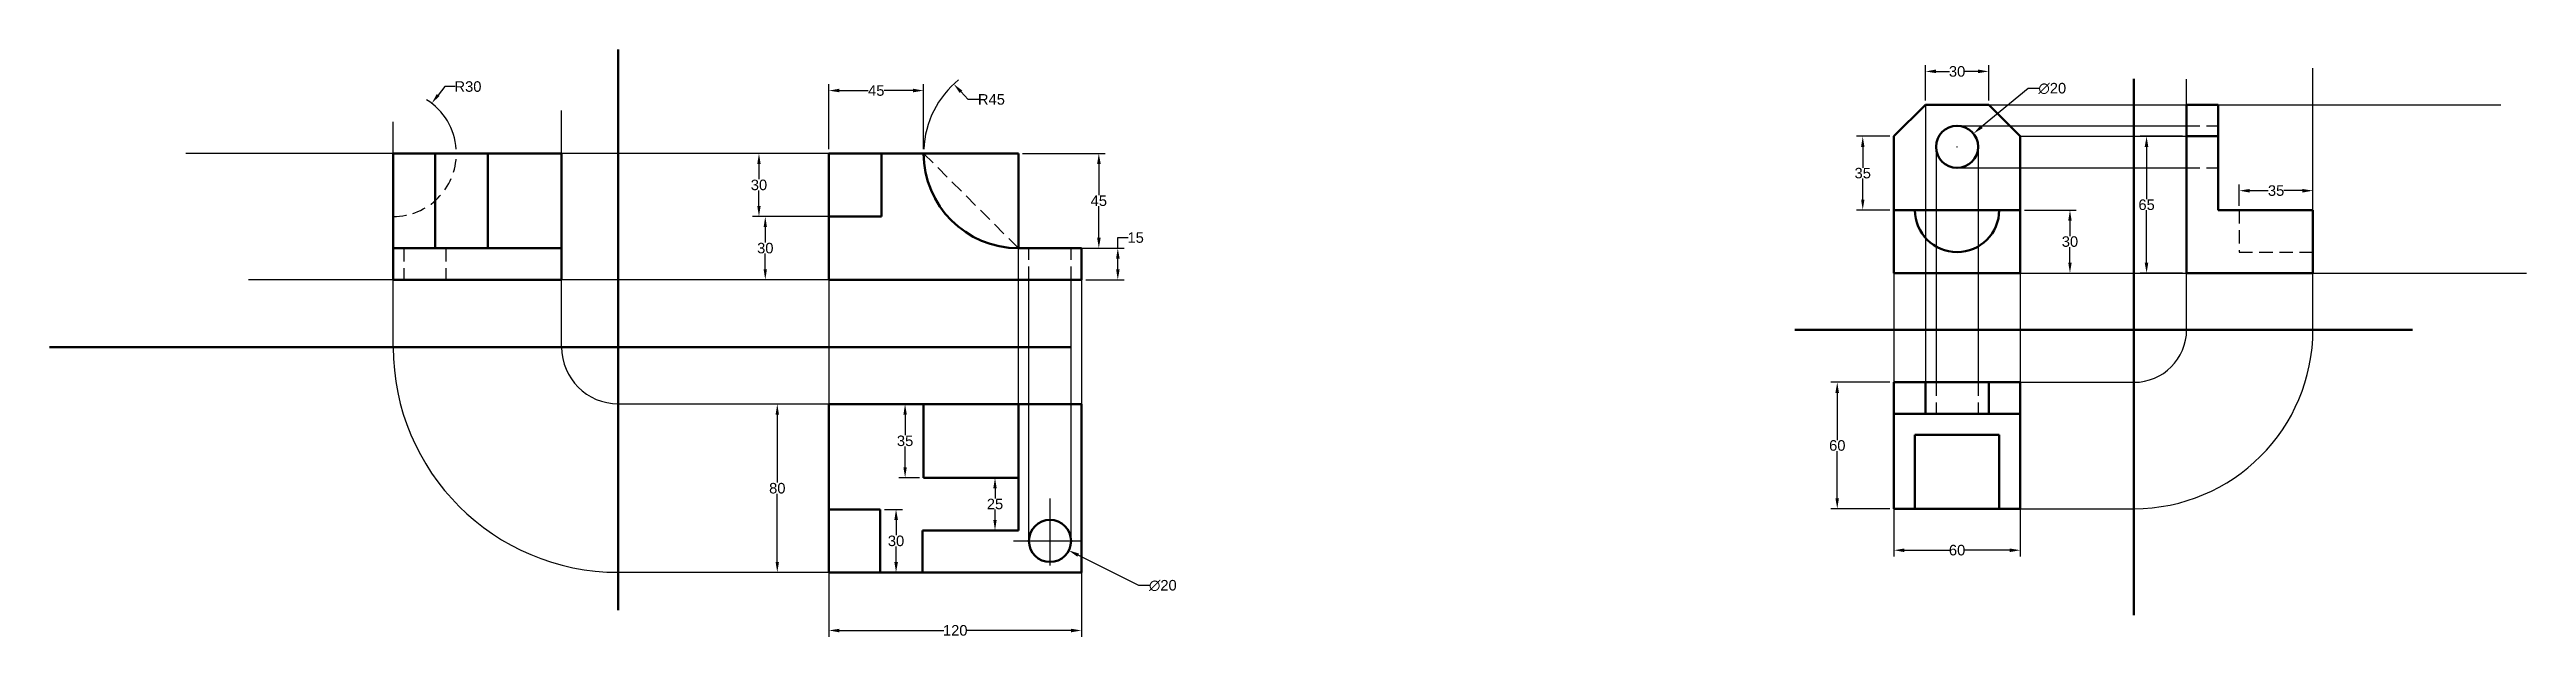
# Model space of a CAD drawing. Header units: millimetres. Extents: x -102 to 1695, y -307 to 463.
# Drawn here: x -102 to 1074, y -307 to -28 of the extents above; entities that cross this region are included whole.
import ezdxf

# ---------------------------------------------------------------- set-up
doc = ezdxf.new("R2010")
doc.units = ezdxf.units.MM
doc.linetypes.add('CENTER', pattern=[50.8, 31.75, -6.35, 6.35, -6.35])
doc.linetypes.add('HIDDEN', pattern=[9.525, 6.35, -3.175])
for name, color, linetype in [('CENTRE', 8, 'CENTER'), ('DIM', 12, 'Continuous'), ('HIDDEN', 101, 'HIDDEN'), ('PROJECTIN', 50, 'Continuous')]:
    doc.layers.add(name, color=color, linetype=linetype)
doc.layers.add('OBJECT', color=250, linetype='Continuous', lineweight=50)
doc.styles.get("Standard").update_dxf_attribs({"font": 'arial.ttf'})
doc.dimstyles.new('kunal', dxfattribs={"dimtxt": 5, "dimasz": 5, "dimexe": 3, "dimexo": 2, "dimgap": 0.09, "dimtad": 0, "dimtih": 1, "dimtoh": 1, "dimdec": 0, "dimzin": 0, "dimdsep": 46, "dimtxsty": 'Standard', "dimcen": 0.09, "dimadec": 0, "dimazin": 0, "dimtfac": 1, "dimtdec": 0, "dimtofl": 0, "dimtmove": 0, "dimatfit": 3, "dimfxl": 1, "dimtolj": 1, "dimtzin": 0, "dimarcsym": 0})

msp = doc.modelspace()

# ---------------------------------------------------------------- blocks, each defined once
blk = doc.blocks.new('*D27')
at = {"layer": 'Defpoints', "color": 0, "transparency": 16777216}
for p in [(364, -256.3), (381.8, -265.3)]:
    blk.add_point(p, dxfattribs=at)
at = {"layer": 'DIM', "color": 0, "lineweight": -2, "transparency": 16777216}
for p, q in [((372.8, -260.8), (373, -260.8)), ((372.9, -260.9), (372.9, -260.7)), ((415.1, -282), (386.3, -267.5)), ((420.1, -282), (415.1, -282))]:
    blk.add_line(p, q, dxfattribs=at)
at = {"layer": 'DIM', "color": 0, "transparency": 16777216}
blk.add_solid([(386.7, -266.8), (385.9, -268.3), (381.8, -265.3)], dxfattribs=at)
at = {"layer": 'DIM', "color": 0, "transparency": 16777216, "insert": (426.5, -282), "char_height": 5, "attachment_point": 5}
blk.add_mtext('\\A1;∅20', dxfattribs=at)
blk = doc.blocks.new('*D28')
at = {"layer": 'Defpoints', "color": 0, "transparency": 16777216}
for p in [(79.3, -53), (61, -76.8)]:
    blk.add_point(p, dxfattribs=at)
at = {"layer": 'DIM', "color": 0, "lineweight": -2, "transparency": 16777216}
for p, q in [((85.5, -45.1), (82.4, -49.1)), ((90.5, -45.1), (85.5, -45.1)), ((60.9, -76.8), (61.1, -76.8)), ((61, -76.9), (61, -76.7))]:
    blk.add_line(p, q, dxfattribs=at)
blk.add_arc((61, -76.8), 30, 3.8197, 58.1175, dxfattribs=at)
at = {"layer": 'DIM', "color": 0, "transparency": 16777216}
blk.add_solid([(81.7, -48.6), (83, -49.6), (79.3, -53)], dxfattribs=at)
at = {"layer": 'DIM', "color": 0, "transparency": 16777216, "insert": (96.5, -45.1), "char_height": 5, "attachment_point": 5}
blk.add_mtext('\\A1;R30', dxfattribs=at)
blk = doc.blocks.new('*D29')
at = {"layer": 'Defpoints', "color": 0, "transparency": 16777216}
for p in [(327.2, -43.9), (357.9, -76.8)]:
    blk.add_point(p, dxfattribs=at)
at = {"layer": 'DIM', "color": 0, "lineweight": -2, "transparency": 16777216}
for p, q in [((334.1, -51.2), (330.6, -47.5)), ((339.1, -51.2), (334.1, -51.2))]:
    blk.add_line(p, q, dxfattribs=at)
blk.add_arc((357.9, -76.8), 45, 129.1401, 177.4535, dxfattribs=at)
at = {"layer": 'DIM', "color": 0, "transparency": 16777216}
blk.add_solid([(331.3, -47), (330, -48.1), (327.2, -43.9)], dxfattribs=at)
at = {"layer": 'DIM', "color": 0, "transparency": 16777216, "insert": (345.1, -51.2), "char_height": 5, "attachment_point": 5}
blk.add_mtext('\\A1;R45', dxfattribs=at)
blk = doc.blocks.new('*D30')
at = {"layer": 'Defpoints', "color": 0, "transparency": 16777216}
for p in [(243.4, -195.8), (267.9, -195.8), (267.9, -275.8)]:
    blk.add_point(p, dxfattribs=at)
at = {"layer": 'DIM', "color": 0, "lineweight": -2, "transparency": 16777216}
for p, q in [((265.9, -195.8), (240.4, -195.8)), ((243.4, -200.8), (243.4, -233.1)), ((243.4, -270.8), (243.4, -238.4)), ((265.9, -275.8), (240.4, -275.8))]:
    blk.add_line(p, q, dxfattribs=at)
at = {"layer": 'DIM', "color": 0, "transparency": 16777216}
for points in [[(242.6, -200.8), (244.2, -200.8), (243.4, -195.8)], [(242.6, -270.8), (244.2, -270.8), (243.4, -275.8)]]:
    blk.add_solid(points, dxfattribs=at)
at = {"layer": 'DIM', "color": 0, "transparency": 16777216, "insert": (243.4, -235.8), "char_height": 5, "attachment_point": 5}
blk.add_mtext('\\A1;80', dxfattribs=at)
blk = doc.blocks.new('*D31')
at = {"layer": 'Defpoints', "color": 0, "transparency": 16777216}
for p in [(292.3, -245.8), (292.3, -275.8), (299.8, -275.8)]:
    blk.add_point(p, dxfattribs=at)
at = {"layer": 'DIM', "color": 0, "lineweight": -2, "transparency": 16777216}
for p, q in [((294.3, -245.8), (302.8, -245.8)), ((299.8, -250.8), (299.8, -258.1)), ((299.8, -270.8), (299.8, -263.4)), ((294.3, -275.8), (302.8, -275.8))]:
    blk.add_line(p, q, dxfattribs=at)
at = {"layer": 'DIM', "color": 0, "transparency": 16777216}
for points in [[(299, -250.8), (300.7, -250.8), (299.8, -245.8)], [(299, -270.8), (300.7, -270.8), (299.8, -275.8)]]:
    blk.add_solid(points, dxfattribs=at)
at = {"layer": 'DIM', "color": 0, "transparency": 16777216, "insert": (299.8, -260.8), "char_height": 5, "attachment_point": 5}
blk.add_mtext('\\A1;30', dxfattribs=at)
blk = doc.blocks.new('*D32')
at = {"layer": 'Defpoints', "color": 0, "transparency": 16777216}
for p in [(267.9, -275.8), (387.9, -275.8), (267.9, -303.3)]:
    blk.add_point(p, dxfattribs=at)
at = {"layer": 'DIM', "color": 0, "lineweight": -2, "transparency": 16777216}
for p, q in [((267.9, -277.8), (267.9, -306.3)), ((387.9, -277.8), (387.9, -306.3)), ((272.9, -303.3), (322.5, -303.3)), ((382.9, -303.3), (333.3, -303.3))]:
    blk.add_line(p, q, dxfattribs=at)
at = {"layer": 'DIM', "color": 0, "transparency": 16777216}
for points in [[(272.9, -302.5), (272.9, -304.2), (267.9, -303.3)], [(382.9, -302.5), (382.9, -304.2), (387.9, -303.3)]]:
    blk.add_solid(points, dxfattribs=at)
at = {"layer": 'DIM', "color": 0, "transparency": 16777216, "insert": (327.9, -303.3), "char_height": 5, "attachment_point": 5}
blk.add_mtext('\\A1;120', dxfattribs=at)
blk = doc.blocks.new('*D33')
at = {"layer": 'Defpoints', "color": 0, "transparency": 16777216}
for p in [(312.9, -195.8), (304.1, -230.8), (312.9, -230.8)]:
    blk.add_point(p, dxfattribs=at)
at = {"layer": 'DIM', "color": 0, "lineweight": -2, "transparency": 16777216}
for p, q in [((310.9, -195.8), (301.1, -195.8)), ((304.1, -200.8), (304.1, -210.6)), ((304.1, -225.8), (304.1, -215.9)), ((310.9, -230.8), (301.1, -230.8))]:
    blk.add_line(p, q, dxfattribs=at)
at = {"layer": 'DIM', "color": 0, "transparency": 16777216}
for points in [[(303.3, -200.8), (304.9, -200.8), (304.1, -195.8)], [(303.3, -225.8), (304.9, -225.8), (304.1, -230.8)]]:
    blk.add_solid(points, dxfattribs=at)
at = {"layer": 'DIM', "color": 0, "transparency": 16777216, "insert": (304.1, -213.3), "char_height": 5, "attachment_point": 5}
blk.add_mtext('\\A1;35', dxfattribs=at)
blk = doc.blocks.new('*D34')
at = {"layer": 'Defpoints', "color": 0, "transparency": 16777216}
for p in [(357.9, -230.8), (346.8, -255.8), (357.9, -255.8)]:
    blk.add_point(p, dxfattribs=at)
at = {"layer": 'DIM', "color": 0, "lineweight": -2, "transparency": 16777216}
for p, q in [((355.9, -230.8), (343.8, -230.8)), ((346.8, -235.8), (346.8, -240.6)), ((346.8, -250.8), (346.8, -245.9)), ((355.9, -255.8), (343.8, -255.8))]:
    blk.add_line(p, q, dxfattribs=at)
at = {"layer": 'DIM', "color": 0, "transparency": 16777216}
for points in [[(346, -235.8), (347.6, -235.8), (346.8, -230.8)], [(346, -250.8), (347.6, -250.8), (346.8, -255.8)]]:
    blk.add_solid(points, dxfattribs=at)
at = {"layer": 'DIM', "color": 0, "transparency": 16777216, "insert": (346.8, -243.3), "char_height": 5, "attachment_point": 5}
blk.add_mtext('\\A1;25', dxfattribs=at)
blk = doc.blocks.new('*D35')
at = {"layer": 'Defpoints', "color": 0, "transparency": 16777216}
for p in [(357.9, -76.8), (357.9, -121.8), (396.1, -121.8)]:
    blk.add_point(p, dxfattribs=at)
at = {"layer": 'DIM', "color": 0, "lineweight": -2, "transparency": 16777216}
for p, q in [((359.9, -76.8), (399.1, -76.8)), ((396.1, -81.8), (396.1, -96.7)), ((396.1, -116.8), (396.1, -101.9)), ((359.9, -121.8), (399.1, -121.8))]:
    blk.add_line(p, q, dxfattribs=at)
at = {"layer": 'DIM', "color": 0, "transparency": 16777216}
for points in [[(395.3, -81.8), (397, -81.8), (396.1, -76.8)], [(395.3, -116.8), (397, -116.8), (396.1, -121.8)]]:
    blk.add_solid(points, dxfattribs=at)
at = {"layer": 'DIM', "color": 0, "transparency": 16777216, "insert": (396.1, -99.3), "char_height": 5, "attachment_point": 5}
blk.add_mtext('\\A1;45', dxfattribs=at)
blk = doc.blocks.new('*D36')
at = {"layer": 'Defpoints', "color": 0, "transparency": 16777216}
for p in [(387.9, -121.8), (405.1, -121.8), (387.9, -136.8)]:
    blk.add_point(p, dxfattribs=at)
at = {"layer": 'DIM', "color": 0, "lineweight": -2, "transparency": 16777216}
for p, q in [((405.1, -121.8), (405.1, -116.8)), ((405.1, -116.8), (410.1, -116.8)), ((389.9, -121.8), (408.1, -121.8)), ((405.1, -131.8), (405.1, -126.8)), ((389.9, -136.8), (408.1, -136.8))]:
    blk.add_line(p, q, dxfattribs=at)
at = {"layer": 'DIM', "color": 0, "transparency": 16777216}
for points in [[(404.3, -126.8), (406, -126.8), (405.1, -121.8)], [(404.3, -131.8), (406, -131.8), (405.1, -136.8)]]:
    blk.add_solid(points, dxfattribs=at)
at = {"layer": 'DIM', "color": 0, "transparency": 16777216, "insert": (413.6, -116.8), "char_height": 5, "attachment_point": 5}
blk.add_mtext('\\A1;15', dxfattribs=at)
blk = doc.blocks.new('*D37')
at = {"layer": 'Defpoints', "color": 0, "transparency": 16777216}
for p in [(267.9, -106.8), (237.7, -136.8), (267.9, -136.8)]:
    blk.add_point(p, dxfattribs=at)
at = {"layer": 'DIM', "color": 0, "lineweight": -2, "transparency": 16777216}
for p, q in [((265.9, -106.8), (234.7, -106.8)), ((237.7, -111.8), (237.7, -119.1)), ((237.7, -131.8), (237.7, -124.4)), ((265.9, -136.8), (234.7, -136.8))]:
    blk.add_line(p, q, dxfattribs=at)
at = {"layer": 'DIM', "color": 0, "transparency": 16777216}
for points in [[(236.9, -111.8), (238.5, -111.8), (237.7, -106.8)], [(236.9, -131.8), (238.5, -131.8), (237.7, -136.8)]]:
    blk.add_solid(points, dxfattribs=at)
at = {"layer": 'DIM', "color": 0, "transparency": 16777216, "insert": (237.7, -121.8), "char_height": 5, "attachment_point": 5}
blk.add_mtext('\\A1;30', dxfattribs=at)
blk = doc.blocks.new('*D38')
at = {"layer": 'Defpoints', "color": 0, "transparency": 16777216}
for p in [(292.9, -76.8), (234.7, -106.8), (292.9, -106.8)]:
    blk.add_point(p, dxfattribs=at)
at = {"layer": 'DIM', "color": 0, "lineweight": -2, "transparency": 16777216}
for p, q in [((290.9, -76.8), (231.7, -76.8)), ((234.7, -81.8), (234.7, -89.1)), ((234.7, -101.8), (234.7, -94.4)), ((290.9, -106.8), (231.7, -106.8))]:
    blk.add_line(p, q, dxfattribs=at)
at = {"layer": 'DIM', "color": 0, "transparency": 16777216}
for points in [[(233.9, -81.8), (235.5, -81.8), (234.7, -76.8)], [(233.9, -101.8), (235.5, -101.8), (234.7, -106.8)]]:
    blk.add_solid(points, dxfattribs=at)
at = {"layer": 'DIM', "color": 0, "transparency": 16777216, "insert": (234.7, -91.8), "char_height": 5, "attachment_point": 5}
blk.add_mtext('\\A1;30', dxfattribs=at)
blk = doc.blocks.new('*D39')
at = {"layer": 'Defpoints', "color": 0, "transparency": 16777216}
for p in [(267.9, -47), (267.9, -76.8), (312.9, -76.8)]:
    blk.add_point(p, dxfattribs=at)
at = {"layer": 'DIM', "color": 0, "lineweight": -2, "transparency": 16777216}
for p, q in [((267.9, -74.8), (267.9, -44)), ((272.9, -47), (286.6, -47)), ((307.9, -47), (294.2, -47)), ((312.9, -74.8), (312.9, -44))]:
    blk.add_line(p, q, dxfattribs=at)
at = {"layer": 'DIM', "color": 0, "transparency": 16777216}
for points in [[(272.9, -46.1), (272.9, -47.8), (267.9, -47)], [(307.9, -46.1), (307.9, -47.8), (312.9, -47)]]:
    blk.add_solid(points, dxfattribs=at)
at = {"layer": 'DIM', "color": 0, "transparency": 16777216, "insert": (290.4, -47), "char_height": 5, "attachment_point": 5}
blk.add_mtext('\\A1;45', dxfattribs=at)
blk = doc.blocks.new('*D19')
at = {"layer": 'Defpoints', "color": 0, "transparency": 16777216}
for p in [(788.7, -37.9), (788.7, -53.7), (818.7, -53.7)]:
    blk.add_point(p, dxfattribs=at)
at = {"layer": 'DIM', "color": 0, "lineweight": -2, "transparency": 16777216}
for p, q in [((788.7, -51.7), (788.7, -34.9)), ((818.7, -51.7), (818.7, -34.9)), ((793.7, -37.9), (800.1, -37.9)), ((813.7, -37.9), (807.4, -37.9))]:
    blk.add_line(p, q, dxfattribs=at)
at = {"layer": 'DIM', "color": 0, "transparency": 16777216}
for points in [[(793.7, -37), (793.7, -38.7), (788.7, -37.9)], [(813.7, -37), (813.7, -38.7), (818.7, -37.9)]]:
    blk.add_solid(points, dxfattribs=at)
at = {"layer": 'DIM', "color": 0, "transparency": 16777216, "insert": (803.7, -37.9), "char_height": 5, "attachment_point": 5}
blk.add_mtext('\\A1;30', dxfattribs=at)
blk = doc.blocks.new('*D20')
at = {"layer": 'Defpoints', "color": 0, "transparency": 16777216}
for p in [(758.9, -68.7), (773.7, -68.7), (773.7, -103.7)]:
    blk.add_point(p, dxfattribs=at)
at = {"layer": 'DIM', "color": 0, "lineweight": -2, "transparency": 16777216}
for p, q in [((771.7, -68.7), (755.9, -68.7)), ((758.9, -73.7), (758.9, -83.6)), ((758.9, -98.7), (758.9, -88.8)), ((771.7, -103.7), (755.9, -103.7))]:
    blk.add_line(p, q, dxfattribs=at)
at = {"layer": 'DIM', "color": 0, "transparency": 16777216}
for points in [[(758.1, -73.7), (759.7, -73.7), (758.9, -68.7)], [(758.1, -98.7), (759.7, -98.7), (758.9, -103.7)]]:
    blk.add_solid(points, dxfattribs=at)
at = {"layer": 'DIM', "color": 0, "transparency": 16777216, "insert": (758.9, -86.2), "char_height": 5, "attachment_point": 5}
blk.add_mtext('\\A1;35', dxfattribs=at)
blk = doc.blocks.new('*D21')
at = {"layer": 'Defpoints', "color": 0, "transparency": 16777216}
for p in [(746.8, -185.5), (773.7, -185.5), (773.7, -245.5)]:
    blk.add_point(p, dxfattribs=at)
at = {"layer": 'DIM', "color": 0, "lineweight": -2, "transparency": 16777216}
for p, q in [((771.7, -185.5), (743.8, -185.5)), ((746.8, -190.5), (746.8, -212.9)), ((746.8, -240.5), (746.8, -218.2)), ((771.7, -245.5), (743.8, -245.5))]:
    blk.add_line(p, q, dxfattribs=at)
at = {"layer": 'DIM', "color": 0, "transparency": 16777216}
for points in [[(745.9, -190.5), (747.6, -190.5), (746.8, -185.5)], [(745.9, -240.5), (747.6, -240.5), (746.8, -245.5)]]:
    blk.add_solid(points, dxfattribs=at)
at = {"layer": 'DIM', "color": 0, "transparency": 16777216, "insert": (746.8, -215.5), "char_height": 5, "attachment_point": 5}
blk.add_mtext('\\A1;60', dxfattribs=at)
blk = doc.blocks.new('*D22')
at = {"layer": 'Defpoints', "color": 0, "transparency": 16777216}
for p in [(773.7, -245.5), (833.7, -245.5), (773.7, -265.2)]:
    blk.add_point(p, dxfattribs=at)
at = {"layer": 'DIM', "color": 0, "lineweight": -2, "transparency": 16777216}
for p, q in [((773.7, -247.5), (773.7, -268.2)), ((833.7, -247.5), (833.7, -268.2)), ((778.7, -265.2), (800.1, -265.2)), ((828.7, -265.2), (807.4, -265.2))]:
    blk.add_line(p, q, dxfattribs=at)
at = {"layer": 'DIM', "color": 0, "transparency": 16777216}
for points in [[(778.7, -264.4), (778.7, -266.1), (773.7, -265.2)], [(828.7, -264.4), (828.7, -266.1), (833.7, -265.2)]]:
    blk.add_solid(points, dxfattribs=at)
at = {"layer": 'DIM', "color": 0, "transparency": 16777216, "insert": (803.7, -265.2), "char_height": 5, "attachment_point": 5}
blk.add_mtext('\\A1;60', dxfattribs=at)
blk = doc.blocks.new('*D23')
at = {"layer": 'Defpoints', "color": 0, "transparency": 16777216}
for p in [(937.7, -94.5), (937.7, -103.7), (972.7, -103.7)]:
    blk.add_point(p, dxfattribs=at)
at = {"layer": 'DIM', "color": 0, "lineweight": -2, "transparency": 16777216}
for p, q in [((937.7, -101.7), (937.7, -91.5)), ((972.7, -101.7), (972.7, -91.5)), ((942.7, -94.5), (951.5, -94.5)), ((967.7, -94.5), (958.9, -94.5))]:
    blk.add_line(p, q, dxfattribs=at)
at = {"layer": 'DIM', "color": 0, "transparency": 16777216}
for points in [[(942.7, -93.7), (942.7, -95.4), (937.7, -94.5)], [(967.7, -93.7), (967.7, -95.4), (972.7, -94.5)]]:
    blk.add_solid(points, dxfattribs=at)
at = {"layer": 'DIM', "color": 0, "transparency": 16777216, "insert": (955.2, -94.5), "char_height": 5, "attachment_point": 5}
blk.add_mtext('\\A1;35', dxfattribs=at)
blk = doc.blocks.new('*D24')
at = {"layer": 'Defpoints', "color": 0, "transparency": 16777216}
for p in [(912.7, -68.7), (893.7, -133.7), (912.7, -133.7)]:
    blk.add_point(p, dxfattribs=at)
at = {"layer": 'DIM', "color": 0, "lineweight": -2, "transparency": 16777216}
for p, q in [((910.7, -68.7), (890.7, -68.7)), ((893.7, -73.7), (893.7, -98.6)), ((893.7, -128.7), (893.7, -103.8)), ((910.7, -133.7), (890.7, -133.7))]:
    blk.add_line(p, q, dxfattribs=at)
at = {"layer": 'DIM', "color": 0, "transparency": 16777216}
for points in [[(892.8, -73.7), (894.5, -73.7), (893.7, -68.7)], [(892.8, -128.7), (894.5, -128.7), (893.7, -133.7)]]:
    blk.add_solid(points, dxfattribs=at)
at = {"layer": 'DIM', "color": 0, "transparency": 16777216, "insert": (893.7, -101.2), "char_height": 5, "attachment_point": 5}
blk.add_mtext('\\A1;65', dxfattribs=at)
blk = doc.blocks.new('*D25')
at = {"layer": 'Defpoints', "color": 0, "transparency": 16777216}
for p in [(811.5, -67.4), (796, -80)]:
    blk.add_point(p, dxfattribs=at)
at = {"layer": 'DIM', "color": 0, "lineweight": -2, "transparency": 16777216}
for p, q in [((837.5, -46), (815.3, -64.2)), ((842.5, -46), (837.5, -46)), ((803.6, -73.7), (803.8, -73.7)), ((803.7, -73.8), (803.7, -73.6))]:
    blk.add_line(p, q, dxfattribs=at)
at = {"layer": 'DIM', "color": 0, "transparency": 16777216}
blk.add_solid([(814.8, -63.5), (815.9, -64.8), (811.5, -67.4)], dxfattribs=at)
at = {"layer": 'DIM', "color": 0, "transparency": 16777216, "insert": (848.9, -46), "char_height": 5, "attachment_point": 5}
blk.add_mtext('\\A1;∅20', dxfattribs=at)
blk = doc.blocks.new('*D26')
at = {"layer": 'Defpoints', "color": 0, "transparency": 16777216}
for p in [(833.7, -103.7), (857.3, -103.7), (833.7, -133.7)]:
    blk.add_point(p, dxfattribs=at)
at = {"layer": 'DIM', "color": 0, "lineweight": -2, "transparency": 16777216}
for p, q in [((835.7, -103.7), (860.3, -103.7)), ((857.3, -108.7), (857.3, -116.1)), ((857.3, -128.7), (857.3, -121.3)), ((835.7, -133.7), (860.3, -133.7))]:
    blk.add_line(p, q, dxfattribs=at)
at = {"layer": 'DIM', "color": 0, "transparency": 16777216}
for points in [[(856.5, -108.7), (858.1, -108.7), (857.3, -103.7)], [(856.5, -128.7), (858.1, -128.7), (857.3, -133.7)]]:
    blk.add_solid(points, dxfattribs=at)
at = {"layer": 'DIM', "color": 0, "transparency": 16777216, "insert": (857.3, -118.7), "char_height": 5, "attachment_point": 5}
blk.add_mtext('\\A1;30', dxfattribs=at)

# ---------------------------------------------------------------- dimensions: what is measured, and where the dimension line sits
at = {"layer": 'DIM'}
for base, p1, p2, picture, middle in [((788.7, -37.9), (818.7, -53.7), (788.7, -53.7), '*D19', (803.7, -37.9)), ((267.9, -47), (312.9, -76.8), (267.9, -76.8), '*D39', (290.4, -47)), ((937.7, -94.5), (972.7, -103.7), (937.7, -103.7), '*D23', (955.2, -94.5)), ((773.7, -265.2), (833.7, -245.5), (773.7, -245.5), '*D22', (803.7, -265.2)), ((267.9, -303.3), (387.9, -275.8), (267.9, -275.8), '*D32', (327.9, -303.3))]:
    dim = msp.add_linear_dim(base=base, p1=p1, p2=p2, dimstyle='kunal', dxfattribs=at)
    dim.commit()
    dim.dimension.update_dxf_attribs({"geometry": picture, "text_midpoint": middle})
for center, mpoint, picture, middle in [((61, -76.8), (79.3, -53), '*D28', (96.5, -45.1)), ((357.9, -76.8), (327.2, -43.9), '*D29', (345.1, -51.2))]:
    dim = msp.add_radius_dim(center=center, mpoint=mpoint, dimstyle='kunal', dxfattribs=at)
    dim.commit()
    dim.dimension.update_dxf_attribs({"geometry": picture, "text_midpoint": middle, "dimtype": 164})
for p1, p2, picture, middle in [((796, -80), (811.5, -67.4), '*D25', (848.9, -46)), ((364, -256.3), (381.8, -265.3), '*D27', (426.5, -282))]:
    dim = msp.add_diameter_dim_2p(p1=p1, p2=p2, dimstyle='kunal', dxfattribs=at)
    dim.commit()
    dim.dimension.update_dxf_attribs({"geometry": picture, "text_midpoint": middle, "dimtype": 163})
for base, p1, p2, picture, middle in [((758.9, -68.7), (773.7, -103.7), (773.7, -68.7), '*D20', (758.9, -86.2)), ((893.7, -133.7), (912.7, -68.7), (912.7, -133.7), '*D24', (893.7, -101.2)), ((234.7, -106.8), (292.9, -76.8), (292.9, -106.8), '*D38', (234.7, -91.8)), ((396.1, -121.8), (357.9, -76.8), (357.9, -121.8), '*D35', (396.1, -99.3)), ((857.3, -103.7), (833.7, -133.7), (833.7, -103.7), '*D26', (857.3, -118.7)), ((237.7, -136.8), (267.9, -106.8), (267.9, -136.8), '*D37', (237.7, -121.8)), ((405.1, -121.8), (387.9, -136.8), (387.9, -121.8), '*D36', (413.6, -116.8)), ((746.8, -185.5), (773.7, -245.5), (773.7, -185.5), '*D21', (746.8, -215.5)), ((243.4, -195.8), (267.9, -275.8), (267.9, -195.8), '*D30', (243.4, -235.8)), ((304.1, -230.8), (312.9, -195.8), (312.9, -230.8), '*D33', (304.1, -213.3)), ((346.8, -255.8), (357.9, -230.8), (357.9, -255.8), '*D34', (346.8, -243.3)), ((299.8, -275.8), (292.3, -245.8), (292.3, -275.8), '*D31', (299.8, -260.8))]:
    dim = msp.add_linear_dim(base=base, p1=p1, p2=p2, angle=90, dimstyle='kunal', dxfattribs=at)
    dim.commit()
    dim.dimension.update_dxf_attribs({"geometry": picture, "text_midpoint": middle})

# ---------------------------------------------------------------- linework, layer by layer
at = {"layer": 'CENTRE'}
for p, q in [((372.9, -240.7), (372.9, -275.8)), ((355.6, -260.8), (393.6, -260.8))]:
    msp.add_line(p, q, dxfattribs=at)
at = {"layer": 'HIDDEN'}
for p, q in [((912.7, -63.7), (927.7, -63.7)), ((312.9, -76.8), (357.9, -121.8)), ((912.7, -83.7), (927.7, -83.7)), ((937.7, -103.7), (937.7, -123.7)), ((66, -121.8), (66, -136.8)), ((86, -121.8), (86, -136.8)), ((362.9, -136.8), (362.9, -121.8)), ((382.9, -136.8), (382.9, -121.8)), ((937.7, -123.7), (972.7, -123.7)), ((793.7, -185.5), (793.7, -200.5)), ((813.7, -185.5), (813.7, -200.5))]:
    msp.add_line(p, q, dxfattribs=at)
msp.add_arc((61, -76.8), 30, 270, 0, dxfattribs=at)
at = {"layer": 'OBJECT'}
for p, q in [((167.9, -27.5), (167.9, -293.6)), ((887.7, -41.4), (887.7, -296)), ((788.7, -53.7), (773.7, -68.7)), ((803.7, -53.7), (788.7, -53.7)), ((803.7, -53.7), (818.7, -53.7)), ((818.7, -53.7), (833.7, -68.7)), ((912.7, -133.7), (912.7, -53.7)), ((912.7, -53.7), (927.7, -53.7)), ((927.7, -53.7), (927.7, -103.7)), ((773.7, -103.7), (773.7, -68.7)), ((833.7, -103.7), (833.7, -68.7)), ((912.7, -68.7), (927.7, -68.7)), ((61, -121.8), (61, -76.8)), ((61, -76.8), (141, -76.8)), ((81, -76.8), (81, -121.8)), ((106, -121.8), (106, -76.8)), ((141, -76.8), (141, -121.8)), ((292.9, -76.8), (267.9, -76.8)), ((267.9, -76.8), (267.9, -106.8)), ((292.9, -106.8), (292.9, -76.8)), ((292.9, -76.8), (312.9, -76.8)), ((312.9, -76.8), (357.9, -76.8)), ((357.9, -76.8), (357.9, -121.8)), ((773.7, -133.7), (773.7, -103.7)), ((773.7, -103.7), (783.7, -103.7)), ((783.7, -103.7), (823.7, -103.7)), ((833.7, -103.7), (823.7, -103.7)), ((833.7, -133.7), (833.7, -103.7)), ((927.7, -103.7), (972.7, -103.7)), ((972.7, -103.7), (972.7, -133.7)), ((267.9, -136.8), (267.9, -106.8)), ((267.9, -106.8), (292.9, -106.8)), ((61, -136.8), (61, -121.8)), ((61, -121.8), (141, -121.8)), ((141, -121.8), (141, -136.8)), ((387.9, -121.8), (357.9, -121.8)), ((387.9, -136.8), (387.9, -121.8)), ((141, -136.8), (61, -136.8)), ((267.9, -136.8), (387.9, -136.8)), ((773.7, -133.7), (833.7, -133.7)), ((972.7, -133.7), (912.7, -133.7)), ((726.7, -160.5), (1020, -160.5)), ((383, -168.8), (-102.2, -168.8)), ((773.7, -185.5), (833.7, -185.5)), ((773.7, -245.5), (773.7, -185.5)), ((788.7, -185.5), (788.7, -200.5)), ((818.7, -185.5), (818.7, -200.5)), ((833.7, -185.5), (833.7, -245.5)), ((267.9, -195.8), (387.9, -195.8)), ((267.9, -275.8), (267.9, -195.8)), ((312.9, -195.8), (312.9, -230.8)), ((357.9, -230.8), (357.9, -195.8)), ((387.9, -195.8), (387.9, -275.8)), ((773.7, -200.5), (833.7, -200.5)), ((783.7, -245.5), (783.7, -210.5)), ((803.7, -210.5), (783.7, -210.5)), ((803.7, -210.5), (823.7, -210.5)), ((823.7, -245.5), (823.7, -210.5)), ((312.9, -230.8), (357.9, -230.8)), ((357.9, -230.8), (357.9, -255.8)), ((292.3, -245.8), (267.9, -245.8)), ((292.3, -275.8), (292.3, -245.8)), ((833.7, -245.5), (773.7, -245.5)), ((357.9, -255.8), (312.3, -255.8)), ((312.3, -255.8), (312.3, -275.8)), ((387.9, -275.8), (267.9, -275.8)), ((312.3, -275.8), (292.3, -275.8))]:
    msp.add_line(p, q, dxfattribs=at)
for centre in [(803.7, -73.7), (372.9, -260.8)]:
    msp.add_circle(centre, 10, dxfattribs=at)
for centre, radius, end in [((357.9, -76.8), 45, 270), ((803.7, -103.7), 20, 0)]:
    msp.add_arc(centre, radius, 180, end, dxfattribs=at)
at = {"layer": 'PROJECTIN'}
for p, q in [((912.7, -160.5), (912.7, -41.5)), ((972.7, -160.5), (972.7, -36.3)), ((141, -168.8), (141, -56.5)), ((788.7, -53.7), (788.7, -200.5)), ((818.7, -53.7), (1061.9, -53.7)), ((61, -168.8), (61, -61.8)), ((803.7, -63.7), (912.7, -63.7)), ((833.7, -68.7), (912.7, -68.7)), ((267.9, -76.8), (-37.5, -76.8)), ((793.7, -73.7), (793.7, -185.5)), ((813.7, -73.7), (813.7, -185.5)), ((803.7, -83.7), (912.7, -83.7)), ((357.9, -195.8), (357.9, -121.8)), ((267.9, -136.8), (-7.8, -136.8)), ((267.9, -136.8), (267.9, -288.9)), ((362.9, -260.8), (362.9, -136.8)), ((382.9, -260.8), (382.9, -136.8)), ((387.9, -136.8), (387.9, -281.1)), ((773.7, -133.7), (773.7, -257)), ((833.7, -133.7), (833.7, -254.2)), ((833.7, -133.7), (1074.1, -133.7)), ((833.7, -185.5), (887.7, -185.5)), ((267.9, -195.8), (167.9, -195.8)), ((833.7, -245.5), (887.7, -245.5)), ((267.9, -275.8), (167.9, -275.8))]:
    msp.add_line(p, q, dxfattribs=at)
for centre, radius, start, end in [((887.7, -160.5), 25, 270, 0), ((887.7, -160.5), 85, 270, 0), ((167.9, -168.8), 106.9, 180, 270), ((167.9, -168.8), 26.9, 180, 270)]:
    msp.add_arc(centre, radius, start, end, dxfattribs=at)

msp.set_redraw_order([(e.dxf.handle, doc.entitydb.next_handle()) for e in msp.query("TEXT MTEXT ATTDEF DIMENSION ARC_DIMENSION")])  # texts and dimensions are drawn at this point

doc.saveas('drawing.dxf')
